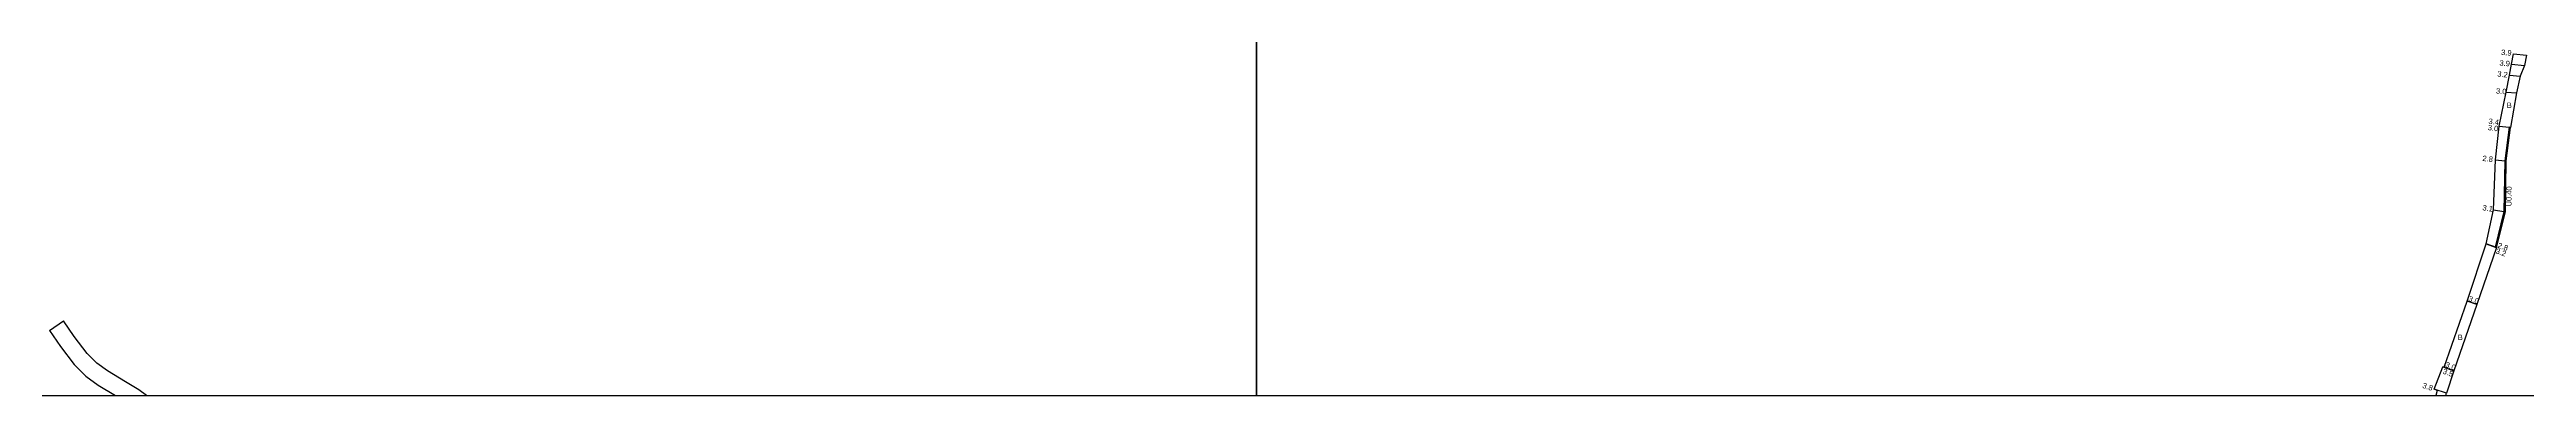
# Model space of a CAD drawing. Header units: metres. Extents: x 4000 to 8000, y -96000 to -93000.
# Drawn here: x 4444 to 5174, y -93600 to -93498 of the extents above; entities that cross this region are included whole.
import ezdxf

# ---------------------------------------------------------------- set-up
doc = ezdxf.new("R2010")
doc.units = ezdxf.units.M
doc.header["$LTSCALE"] = 2.5
for name, color, linetype in [('側溝・桝', 7, 'Continuous'), ('図郭', 7, 'Continuous'), ('幅員', 7, 'Continuous'), ('舗装', 7, 'Continuous'), ('道路', 7, 'Continuous')]:
    doc.layers.add(name, color=color, linetype=linetype)
doc.styles.get("Standard").update_dxf_attribs({"font": ''})
doc.styles.get('Standard').set_extended_font_data('@MS PGothic')

msp = doc.modelspace()

# ---------------------------------------------------------------- linework, layer by layer
at = {"layer": '側溝・桝'}
msp.add_lwpolyline([(5165.32, -93556.38), (5167.95, -93545.84), (5168.19, -93530.84), (5169.48, -93520.97)], dxfattribs=at)
at = {"layer": '図郭'}
for points in [[(4000, -93600), (4800, -93600), (4800, -93000), (4000, -93000)], [(4800, -93600), (5600, -93600), (5600, -93000), (4800, -93000)]]:
    msp.add_lwpolyline(points, close=True, dxfattribs=at)
at = {"layer": '幅員'}
for points in [[(5169.77, -93502.31), (5173.6, -93502.66)], [(5170.33, -93499.29), (5174.17, -93499.62)], [(5168.23, -93510.53), (5171.22, -93510.76)], [(5169.15, -93505.54), (5172.33, -93505.88)], [(5166.11, -93520.54), (5169.08, -93520.92)], [(5166.11, -93520.54), (5169.08, -93520.92), (5169.48, -93520.97)], [(5165.02, -93530.5), (5167.79, -93530.84)], [(5164.49, -93545.29), (5167.55, -93545.79)], [(5165.32, -93556.38), (5162.31, -93555.3)], [(5162.31, -93555.3), (5164.95, -93556.24)], [(5159.56, -93573.21), (5156.73, -93572.23)], [(5152.77, -93592.73), (5149.49, -93591.5)], [(5149.49, -93591.5), (5152.77, -93592.73)], [(5150.57, -93599.35), (5146.96, -93598.17)]]:
    msp.add_lwpolyline(points, dxfattribs=at)
at = {"layer": '道路'}
for points in [[(5166.11, -93520.54), (5168.23, -93510.53), (5169.15, -93505.54), (5169.77, -93502.31), (5170.33, -93499.29)], [(5174.17, -93499.62), (5173.6, -93502.66), (5172.33, -93505.88), (5171.22, -93510.76), (5169.48, -93520.97)], [(5170.33, -93499.29), (5174.17, -93499.62)], [(5149.49, -93591.5), (5149.96, -93591.68), (5156.73, -93572.23), (5162.31, -93555.3), (5164.49, -93545.29), (5165.02, -93530.5), (5166.11, -93520.54)], [(5169.08, -93520.92), (5167.79, -93530.84), (5167.55, -93545.79), (5164.95, -93556.24)], [(5169.48, -93520.97), (5169.08, -93520.92)], [(5164.95, -93556.24), (5165.32, -93556.38), (5159.56, -93573.21), (5152.77, -93592.73)], [(4444.46, -93580.86), (4448.58, -93578.03)], [(4444.46, -93580.86), (4447.7, -93585.56), (4451.72, -93590.85), (4455.11, -93594.32), (4458.82, -93596.93), (4463.94, -93600)], [(4473.05, -93600), (4470.78, -93598.31), (4466.87, -93595.93), (4461.54, -93592.73), (4458.36, -93590.49), (4455.51, -93587.58), (4451.75, -93582.63), (4448.58, -93578.03)], [(5147.91, -93598.48), (5146.96, -93598.17), (5149.49, -93591.5)], [(5147.91, -93598.48), (5147.44, -93600)], [(5152.77, -93592.73), (5150.57, -93599.35)], [(5150.37, -93600), (5150.57, -93599.35)]]:
    msp.add_lwpolyline(points, dxfattribs=at)

# ---------------------------------------------------------------- texts
at = {"layer": '側溝・桝'}
msp.add_text('U0.40', height=1.6, rotation=89.06425, dxfattribs=at).set_placement((5169.74, -93544.25))
at = {"layer": '幅員'}
for s, rotation, p in [('3.2', 353.76716, (5165.51, -93505.92)), ('3.9', 354.79524, (5166.16, -93502.69)), ('3.9', 355.14624, (5166.65, -93499.56)), ('3.0', 355.66101, (5165.15, -93510.96)), ('3.4', 352.67801, (5162.91, -93519.87)), ('3.0', 352.66595, (5162.71, -93521.73)), ('2.8', 353.02733, (5161.14, -93530.81)), ('3.1', 350.68046, (5161.13, -93545.34)), ('2.8', 340.39314, (5165.53, -93556.36)), ('3.2', 340.38746, (5164.94, -93558.03)), ('3.0', 340.74962, (5156.91, -93572.07)), ('3.0', 339.55349, (5150.1, -93591.54)), ('3.8', 341.95604, (5143.37, -93597.69)), ('3.5', 339.55349, (5149.35, -93593.48))]:
    msp.add_text(s, height=1.6, rotation=rotation, dxfattribs=at).set_placement(p)
at = {"layer": '舗装'}
for p in [(5168.39, -93515.22), (5153.95, -93583.64)]:
    msp.add_text('B', height=1.6, dxfattribs=at).set_placement(p)

doc.saveas('drawing.dxf')
